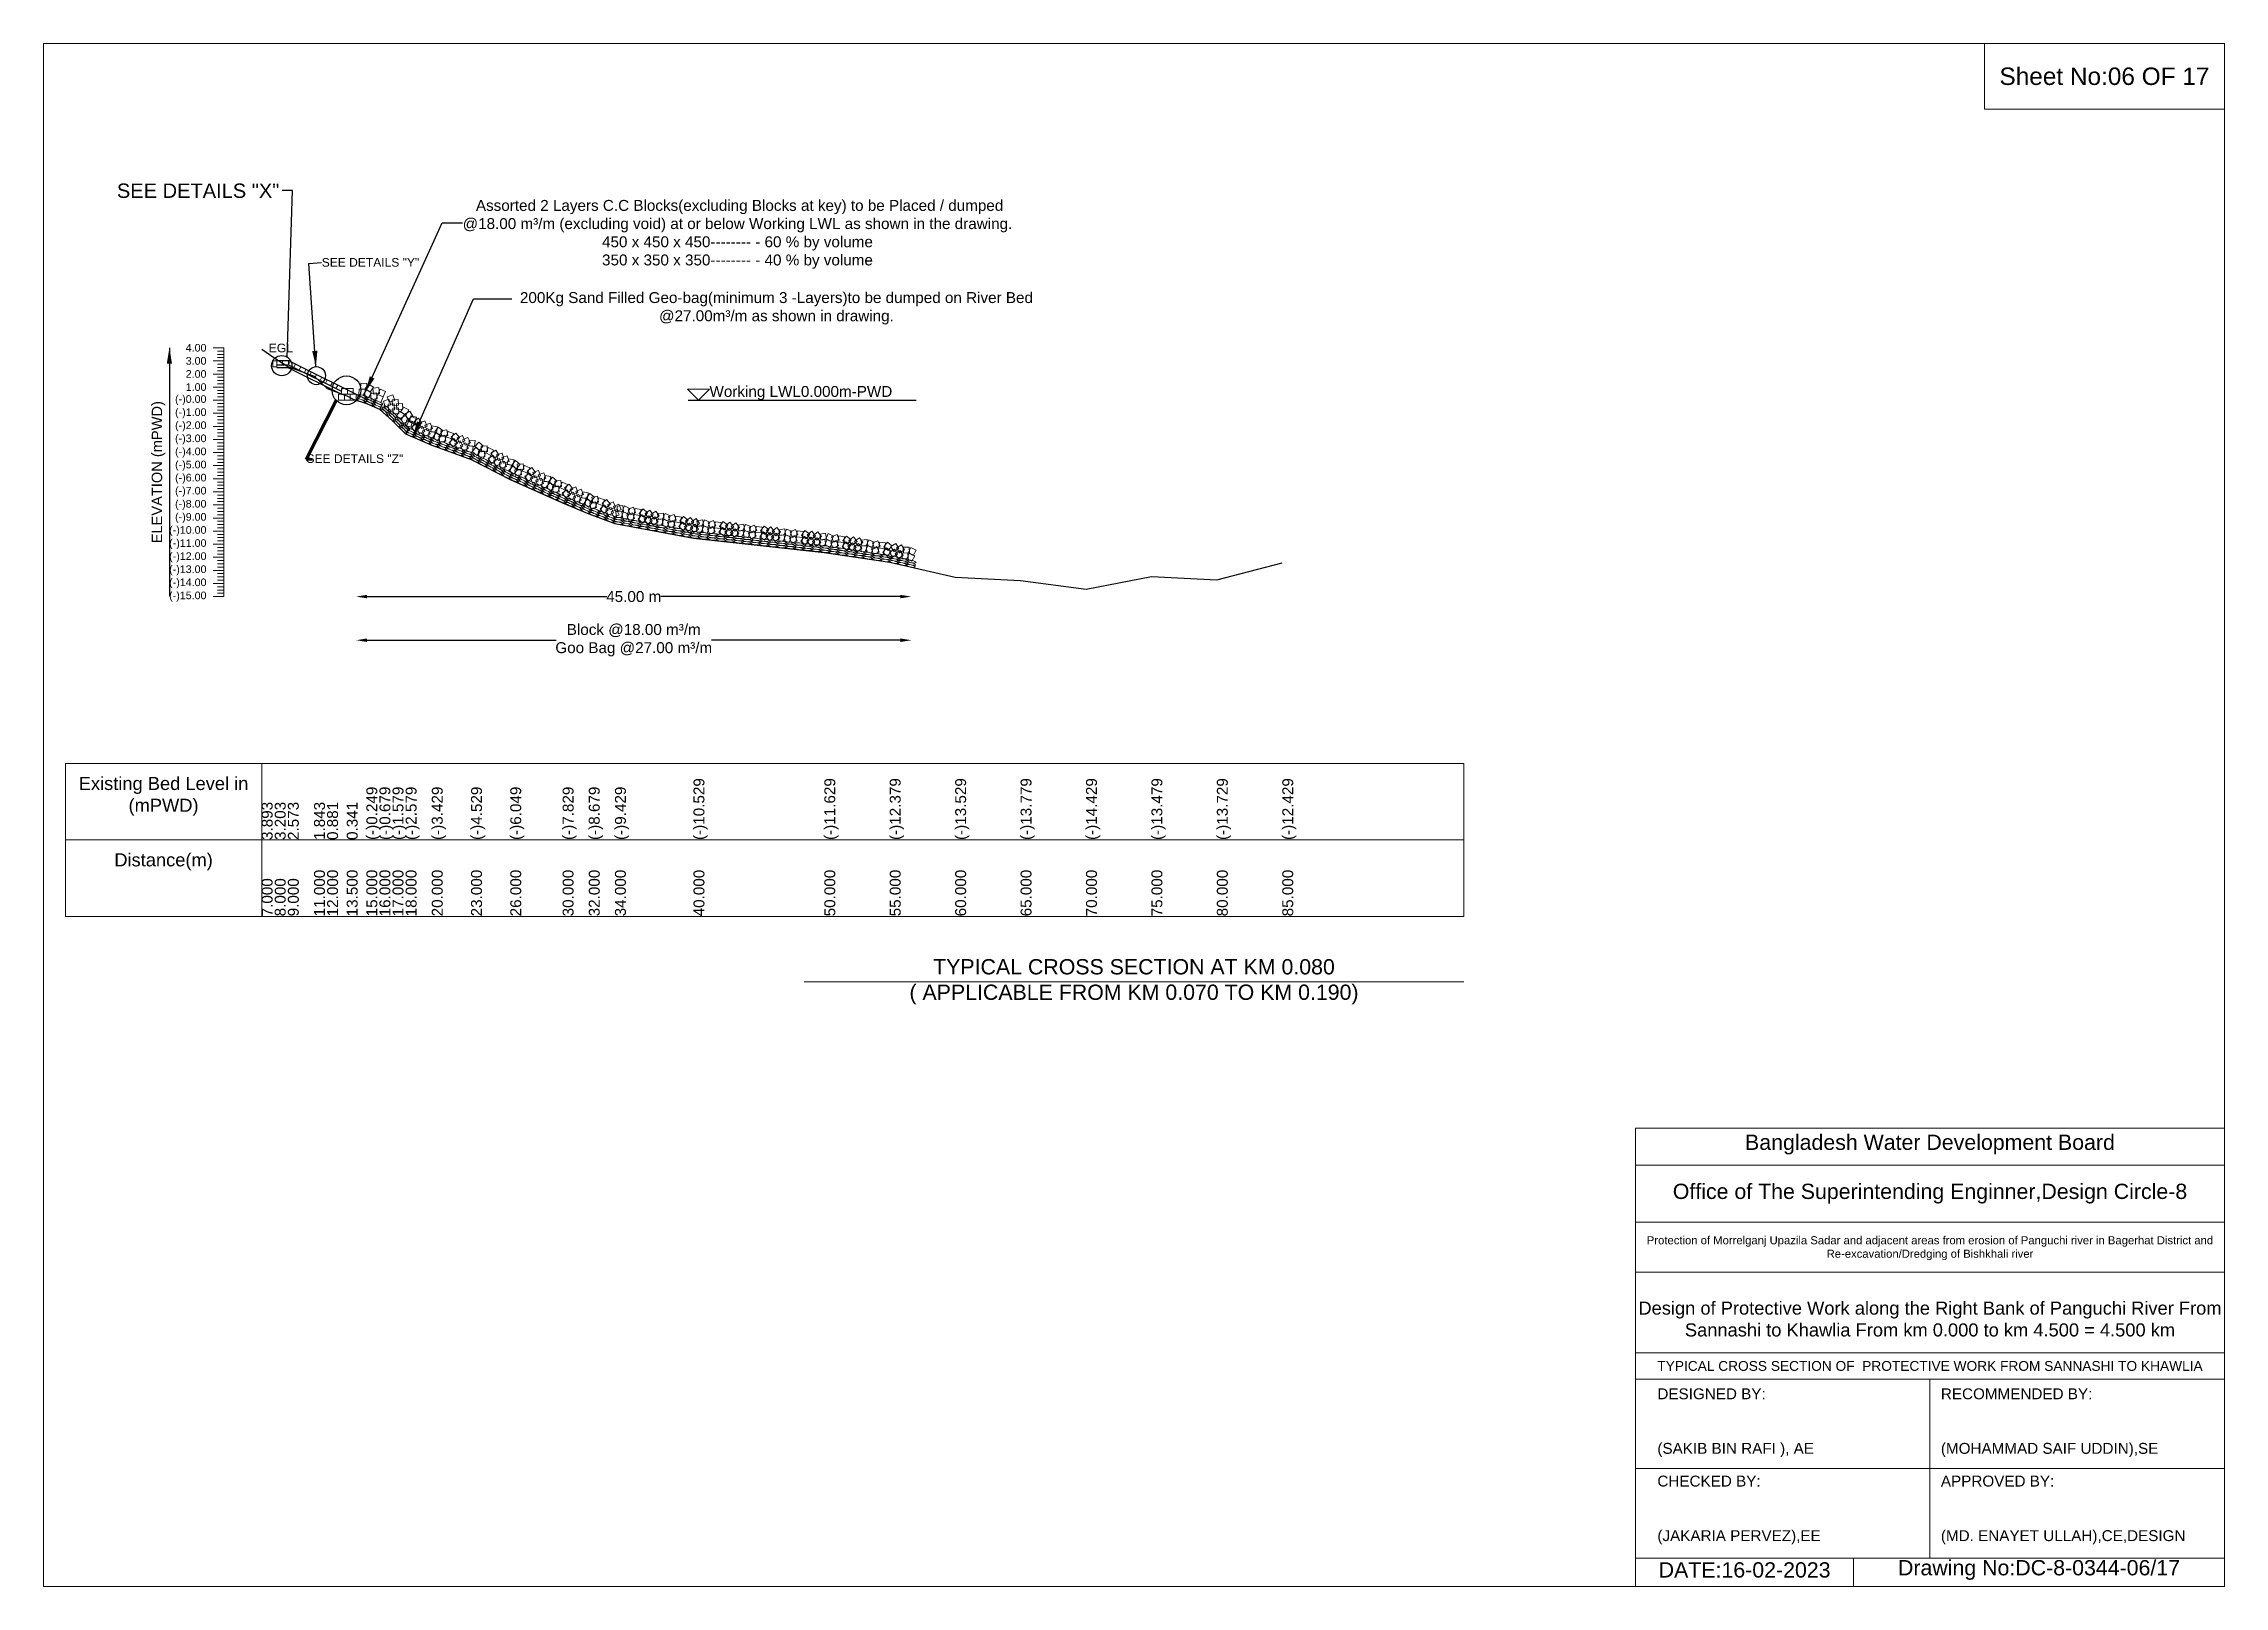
# Model space of a CAD drawing. Header units: inches. Extents: x 89000 to 337533, y -10828 to 570.
# Drawn here: x 165024 to 175024, y -8660 to -1589 of the extents above; entities that cross this region are included whole.
import ezdxf

# ---------------------------------------------------------------- set-up
doc = ezdxf.new("R2010")
doc.units = ezdxf.units.IN
doc.header["$LTSCALE"] = 7
doc.header["$MEASUREMENT"] = 0
for name, color, linetype, lineweight in [('Cross section Data Border', 7, 'Continuous', 9), ('Cross Section Labels', 7, 'Continuous', 9), ('Existing_Bed_Level for Xsection', 7, 'Continuous', 25), ('Long Section Labels', 7, 'Continuous', 9)]:
    doc.layers.add(name, color=color, linetype=linetype, lineweight=lineweight)
doc.styles.get("Standard").update_dxf_attribs({"font": 'arial.ttf'})
doc.dimstyles.new('Appron Lebeling Style', dxfattribs={"dimtxt": 50, "dimasz": 50, "dimexe": 0.18, "dimexo": 0.0625, "dimgap": 0.09, "dimtad": 0, "dimtih": 1, "dimtoh": 1, "dimdec": 4, "dimzin": 0, "dimdsep": 46, "dimtxsty": 'Standard', "dimcen": 0.09, "dimse1": 1, "dimse2": 1, "dimadec": 0, "dimazin": 0, "dimtfac": 1, "dimtdec": 4, "dimtofl": 0, "dimtmove": 0, "dimatfit": 3, "dimfxl": 1, "dimtolj": 1, "dimtzin": 0, "dimarcsym": 0})
doc.dimstyles.get("Standard").update_dxf_attribs({"dimtxt": 0.18, "dimasz": 0.18, "dimexe": 0.18, "dimexo": 0.0625, "dimgap": 0.09, "dimtad": 0, "dimtih": 1, "dimtoh": 1, "dimdec": 4, "dimzin": 0, "dimdsep": 46, "dimtxsty": 'Standard', "dimcen": 0.09, "dimadec": 0, "dimazin": 0, "dimtfac": 1, "dimtdec": 4, "dimtofl": 0, "dimtmove": 0, "dimatfit": 3, "dimfxl": 1, "dimtolj": 1, "dimtzin": 0, "dimarcsym": 0})

msp = doc.modelspace()

# ---------------------------------------------------------------- texts
at = {"color": 0, "linetype": 'Continuous', "lineweight": -3, "ltscale": 0.5}
for s, insert, char_height, attachment_point in [('SEE DETAILS "X"', (165360.00254, -2229.77786), 65.8288233, 1), ('SEE DETAILS "Y"', (166746.24529, -2571.40067), 39.497294, 3), ('SEE DETAILS "Z"', (166673.22017, -3470.87249), 39.497294, 3)]:
    msp.add_mtext(s, dxfattribs=dict(at, insert=insert, char_height=char_height, attachment_point=attachment_point))
at = {"width": 2800, "attachment_point": 5}
for s, insert, char_height in [('Protection of Morrelganj Upazila Sadar and adjacent areas from erosion of Panguchi river in Bagerhat District and Re-excavation/Dredging of Bishkhali river', (173673.92712, -7109.5868), 37), ('TYPICAL CROSS SECTION OF  PROTECTIVE WORK FROM SANNASHI TO KHAWLIA', (173673.92712, -7649.5868), 45)]:
    msp.add_mtext(s, dxfattribs=dict(at, insert=insert, char_height=char_height))
at = {"layer": 'Cross section Data Border', "char_height": 60, "width": 800, "attachment_point": 5}
for s, insert in [('Existing Bed Level in (mPWD)', (165573.92712, -5038.5868)), ('Distance(m)', (165573.92712, -5338.5868))]:
    msp.add_mtext(s, dxfattribs=dict(at, insert=insert))
at = {"layer": 'Cross Section Labels'}
for s, insert, char_height, attachment_point in [('Sheet No:06 OF 17', (174473.92712, -1738.5868), 80, 5), (' Assorted 2 Layers C.C Blocks(excluding Blocks at key) to be Placed / dumped^J@18.00 m³/m (excluding void) at or below Working LWL as shown in the drawing.^J450 x 450 x 450-------- - 60 % by volume^J350 x 350 x 350-------- - 40 % by volume', (168205.65385, -2620.16629), 50, 8), ('200Kg Sand Filled Geo-bag(minimum 3 -Layers)to be dumped on River Bed^J@27.00m³/m as shown in drawing.', (168384.41222, -2875.94611), 50, 8), ('EGL', (166167.8079, -3004.17084), 40, 9), ('Working LWL0.000m-PWD', (168077.23962, -3222.8468), 50, 7), ('TYPICAL CROSS SECTION AT KM 0.080^J( APPLICABLE FROM KM 0.070 TO KM 0.190)', (170023.92712, -5888.5868), 70, 5), ('Bangladesh Water Development Board', (173673.92712, -6634.5868), 70, 5), ('Office of The Superintending Enginner,Design Circle-8', (173673.92712, -6859.5868), 70, 5)]:
    msp.add_mtext(s, dxfattribs=dict(at, insert=insert, char_height=char_height, attachment_point=attachment_point))
for s, insert, char_height, width, attachment_point in [('Design of Protective Work along the Right Bank of Panguchi River From Sannashi to Khawlia From km 0.000 to km 4.500 = 4.500 km', (173673.92712, -7434.5868), 60, 2700, 5), ('DESIGNED BY:^J^J^J(SAKIB BIN RAFI ), AE', (172423.92712, -7909.5868), 50, 1400, 4), ('RECOMMENDED BY:^J^J^J(MOHAMMAD SAIF UDDIN),SE', (173723.92712, -7909.5868), 50, 1400, 4), ('CHECKED BY:^J^J^J(JAKARIA PERVEZ),EE', (172423.92712, -8309.5868), 50, 1400, 4), ('APPROVED BY:^J^J^J(MD. ENAYET ULLAH),CE,DESIGN', (173723.92712, -8309.5868), 50, 1400, 4), ('DATE:16-02-2023', (172823.92712, -8584.5868), 70, 1400, 5), ('Drawing No:DC-8-0344-06/17', (174173.92712, -8584.5868), 70, 2200, 5)]:
    msp.add_mtext(s, dxfattribs=dict(at, insert=insert, char_height=char_height, width=width, attachment_point=attachment_point))
at = {"layer": 'Long Section Labels', "char_height": 35, "attachment_point": 6}
for s, insert in [('4.00', (165770.76431, -2982.8468)), ('3.00', (165770.76431, -3042.8468)), ('2.00', (165770.76431, -3102.8468)), ('(-)0.00', (165770.76431, -3222.8468)), ('1.00', (165770.76431, -3162.8468)), ('(-)1.00', (165770.76431, -3282.8468)), ('(-)2.00', (165770.76431, -3342.8468)), ('(-)3.00', (165770.76431, -3402.8468)), ('(-)4.00', (165770.76431, -3462.8468)), ('(-)5.00', (165770.76431, -3522.8468)), ('(-)6.00', (165770.76431, -3582.8468)), ('(-)7.00', (165770.76431, -3642.8468)), ('(-)8.00', (165770.76431, -3702.8468)), ('(-)10.00', (165770.76431, -3822.8468)), ('(-)9.00', (165770.76431, -3762.8468)), ('(-)11.00', (165770.76431, -3882.8468)), ('(-)12.00', (165770.76431, -3942.8468)), ('(-)13.00', (165770.76431, -4002.8468)), ('(-)14.00', (165770.76431, -4062.8468)), ('(-)15.00', (165770.76431, -4122.8468))]:
    msp.add_mtext(s, dxfattribs=dict(at, insert=insert))
at = {"layer": 'Long Section Labels', "rotation": 90}
for s, insert, char_height, attachment_point in [('ELEVATION (mPWD)', (165550.76431, -3552.8468), 48, 5), ('(-)0.249', (166503.92712, -5238.5868), 50, 1), ('(-)0.679', (166563.92712, -5238.5868), 50, 1), ('(-)1.579', (166623.92712, -5238.5868), 50, 1), ('(-)2.579', (166683.92712, -5238.5868), 50, 1), ('(-)3.429', (166803.92712, -5238.5868), 50, 1), ('(-)4.529', (166983.92712, -5238.5868), 50, 1), ('(-)6.049', (167163.92712, -5238.5868), 50, 1), ('(-)7.829', (167403.92712, -5238.5868), 50, 1), ('(-)8.679', (167523.92712, -5238.5868), 50, 1), ('(-)9.429', (167643.92712, -5238.5868), 50, 1), ('(-)10.529', (168003.92712, -5238.5868), 50, 1), ('(-)11.629', (168603.92712, -5238.5868), 50, 1), ('(-)12.379', (168903.92712, -5238.5868), 50, 1), ('(-)13.529', (169203.92712, -5238.5868), 50, 1), ('(-)13.779', (169503.92712, -5238.5868), 50, 1), ('(-)14.429', (169803.92712, -5238.5868), 50, 1), ('(-)13.479', (170103.92712, -5238.5868), 50, 1), ('(-)13.729', (170403.92712, -5238.5868), 50, 1), ('(-)12.429', (170703.92712, -5238.5868), 50, 1), ('3.893', (166023.92712, -5238.5868), 50, 1), ('3.203', (166083.92712, -5238.5868), 50, 1), ('2.573', (166143.92712, -5238.5868), 50, 1), ('1.843', (166263.92712, -5238.5868), 50, 1), ('0.881', (166323.92712, -5238.5868), 50, 1), ('0.341', (166413.92712, -5238.5868), 50, 1), ('11.000', (166263.92712, -5588.5868), 50, 1), ('12.000', (166323.92712, -5588.5868), 50, 1), ('13.500', (166413.92712, -5588.5868), 50, 1), ('15.000', (166503.92712, -5588.5868), 50, 1), ('16.000', (166563.92712, -5588.5868), 50, 1), ('17.000', (166623.92712, -5588.5868), 50, 1), ('18.000', (166683.92712, -5588.5868), 50, 1), ('20.000', (166803.92712, -5588.5868), 50, 1), ('23.000', (166983.92712, -5588.5868), 50, 1), ('26.000', (167163.92712, -5588.5868), 50, 1), ('30.000', (167403.92712, -5588.5868), 50, 1), ('32.000', (167523.92712, -5588.5868), 50, 1), ('34.000', (167643.92712, -5588.5868), 50, 1), ('40.000', (168003.92712, -5588.5868), 50, 1), ('50.000', (168603.92712, -5588.5868), 50, 1), ('55.000', (168903.92712, -5588.5868), 50, 1), ('60.000', (169203.92712, -5588.5868), 50, 1), ('65.000', (169503.92712, -5588.5868), 50, 1), ('70.000', (169803.92712, -5588.5868), 50, 1), ('75.000', (170103.92712, -5588.5868), 50, 1), ('80.000', (170403.92712, -5588.5868), 50, 1), ('85.000', (170703.92712, -5588.5868), 50, 1), ('7.000', (166023.92712, -5588.5868), 50, 1), ('8.000', (166083.92712, -5588.5868), 50, 1), ('9.000', (166143.92712, -5588.5868), 50, 1)]:
    msp.add_mtext(s, dxfattribs=dict(at, insert=insert, char_height=char_height, attachment_point=attachment_point))

# ---------------------------------------------------------------- blocks, each defined once
blk = doc.blocks.new('*D31')
at = {"layer": 'Cross Section Labels', "color": 0, "lineweight": -2, "transparency": 16777216}
for p, q in [((166507, -4123), (167607, -4123)), ((168953, -4123), (167854, -4123))]:
    blk.add_line(p, q, dxfattribs=at)
at = {"layer": 'Cross Section Labels', "color": 0, "transparency": 16777216}
for points in [[(166507, -4115), (166507, -4131), (166457, -4123)], [(168953, -4115), (168953, -4131), (169003, -4123)]]:
    blk.add_solid(points, dxfattribs=at)
at = {"layer": 'Defpoints', "color": 0, "transparency": 16777216}
for p in [(166457, -3223), (169003, -3988), (169003, -4123)]:
    blk.add_point(p, dxfattribs=at)
at = {"layer": 'Cross Section Labels', "color": 0, "transparency": 16777216, "insert": (167730, -4123), "char_height": 50, "attachment_point": 5}
blk.add_mtext('\\A1;45.00 m', dxfattribs=at)
blk = doc.blocks.new('*D32')
at = {"layer": 'Cross Section Labels', "color": 0, "lineweight": -2, "transparency": 16777216}
for p, q in [((166507, -4323), (167375, -4323)), ((168953, -4323), (168086, -4323))]:
    blk.add_line(p, q, dxfattribs=at)
at = {"layer": 'Cross Section Labels', "color": 0, "transparency": 16777216}
for points in [[(166507, -4315), (166507, -4331), (166457, -4323)], [(168953, -4315), (168953, -4331), (169003, -4323)]]:
    blk.add_solid(points, dxfattribs=at)
at = {"layer": 'Defpoints', "color": 0, "transparency": 16777216}
for p in [(166457, -3223), (169003, -3988), (169003, -4323)]:
    blk.add_point(p, dxfattribs=at)
at = {"layer": 'Cross Section Labels', "color": 0, "transparency": 16777216, "insert": (167730, -4323), "char_height": 50, "attachment_point": 5}
blk.add_mtext('\\A1;Block @18.00 m³/m ^JGoo Bag @27.00 m³/m ', dxfattribs=at)

# ---------------------------------------------------------------- dimensions: what is measured, and where the dimension line sits
at = {"layer": 'Cross Section Labels'}
for base, text, picture, middle in [((169003.32028, -4122.8468), '45.00 m', '*D31', (167730.27995, -4122.8468)), ((169003.32028, -4322.8468), 'Block @18.00 m³/m ^JGoo Bag @27.00 m³/m ', '*D32', (167730.27995, -4322.8468))]:
    dim = msp.add_linear_dim(base=base, p1=(166457.23962, -3222.8468), p2=(169003.32028, -3988.44723), text=text, dimstyle='Appron Lebeling Style', dxfattribs=at)
    dim.commit()
    dim.dimension.update_dxf_attribs({"geometry": picture, "text_midpoint": middle})

# ---------------------------------------------------------------- linework, layer by layer
at = {"color": 0, "linetype": 'Continuous', "lineweight": -3, "ltscale": 0.5}
for centre, radius in [((166115.82112, -3064.42437), 46.58127), ((166275.05725, -3110.37593), 41.34842), ((166413.00066, -3177.74516), 65.87614)]:
    msp.add_circle(centre, radius, dxfattribs=at)
at = {"layer": 'Cross section Data Border'}
msp.add_lwpolyline([(165123.92712, -4888.5868), (171536.95009, -4888.5868), (171536.95009, -5588.5868), (165123.92712, -5588.5868)], close=True, dxfattribs=at)
for points in [[(166023.92712, -4888.5868), (166023.92712, -5588.5868)], [(165123.92712, -5238.5868), (171536.95009, -5238.5868)]]:
    msp.add_lwpolyline(points, dxfattribs=at)
at = {"layer": 'Cross Section Labels'}
msp.add_line((166092.9904, -3072.8468), (166092.9904, -3069.8468), dxfattribs=at)
for points in [[(165023.92712, -1588.5868), (175023.92712, -1588.5868), (175023.92712, -8659.5868), (165023.92712, -8659.5868)], [(173923.92712, -1588.5868), (175023.92712, -1588.5868), (175023.92712, -1888.5868), (173923.92712, -1888.5868)], [(168027.23962, -3222.8468), (168077.23962, -3172.8468), (167977.23962, -3172.8468)]]:
    msp.add_lwpolyline(points, close=True, dxfattribs=at)
for points in [[(168511.92712, -5888.5868), (170023.92712, -5888.5868), (171535.92712, -5888.5868)], [(172323.92712, -8659.5868), (172323.92712, -6559.5868), (175023.92712, -6559.5868)], [(172323.92712, -6729.5868), (175023.92712, -6729.5868)], [(172323.92712, -6989.5868), (175023.92712, -6989.5868)], [(172323.92712, -7219.5868), (175023.92712, -7219.5868)], [(172323.92712, -7589.5868), (175023.92712, -7589.5868)], [(172323.92712, -7709.5868), (175023.92712, -7709.5868)], [(173673.92712, -7709.5868), (173673.92712, -8529.5868)], [(172323.92712, -8119.5868), (175023.92712, -8119.5868)], [(172323.92712, -8529.5868), (175023.92712, -8529.5868)], [(173323.92712, -8529.5868), (173323.92712, -8659.5868)]]:
    msp.add_lwpolyline(points, dxfattribs=at)
at = {"layer": 'Existing_Bed_Level for Xsection'}
for points in [[(166023.92712, -2989.2668), (166083.92712, -3030.6668), (166143.92712, -3068.4668), (166263.92712, -3112.2668), (166323.92712, -3169.9868), (166413.92712, -3202.3868), (166443.92712, -3218.5868), (166503.92712, -3237.7868), (166563.92712, -3263.5868), (166623.92712, -3317.5868), (166683.92712, -3377.5868), (166803.92712, -3428.5868), (166983.92712, -3494.5868), (167163.92712, -3585.7868), (167403.92712, -3692.5868), (167523.92712, -3743.5868), (167643.92712, -3788.5868), (168003.92712, -3854.5868), (168603.92712, -3920.5868), (168903.92712, -3965.5868), (169203.92712, -4034.5868), (169503.92712, -4049.5868), (169803.92712, -4088.5868), (170103.92712, -4031.5868), (170403.92712, -4046.5868), (170703.92712, -3968.5868)], [(166511.23962, -3222.8468), (166155.04024, -3044.74711), (166151.23962, -3042.8468), (166146.9904, -3042.8468), (166092.9904, -3042.8468)], [(166092.9904, -3060.8468), (166146.9904, -3060.8468), (166389.73962, -3182.22141)], [(166092.9904, -3072.8468), (166144.15758, -3072.8468), (166390.15758, -3195.8468)], [(167979.8687, -3222.8468), (169025.29765, -3222.8468)]]:
    msp.add_lwpolyline(points, dxfattribs=at)
at = {"layer": 'Long Section Labels'}
for points in [[(165850.76431, -2982.8468), (165800.76431, -2982.8468)], [(165850.76431, -2997.8468), (165820.76431, -2997.8468)], [(165850.76431, -4122.8468), (165850.76431, -4062.8468), (165850.76431, -4002.8468), (165850.76431, -3942.8468), (165850.76431, -3882.8468), (165850.76431, -3822.8468), (165850.76431, -3762.8468), (165850.76431, -3702.8468), (165850.76431, -3642.8468), (165850.76431, -3582.8468), (165850.76431, -3522.8468), (165850.76431, -3462.8468), (165850.76431, -3402.8468), (165850.76431, -3342.8468), (165850.76431, -3282.8468), (165850.76431, -3222.8468), (165850.76431, -3162.8468), (165850.76431, -3102.8468), (165850.76431, -3042.8468), (165850.76431, -2982.8468)], [(165850.76431, -3042.8468), (165800.76431, -3042.8468)], [(165850.76431, -3012.8468), (165820.76431, -3012.8468)], [(165850.76431, -3027.8468), (165820.76431, -3027.8468)], [(165850.76431, -3057.8468), (165820.76431, -3057.8468)], [(165850.76431, -3072.8468), (165820.76431, -3072.8468)], [(165850.76431, -3087.8468), (165820.76431, -3087.8468)], [(165850.76431, -3102.8468), (165800.76431, -3102.8468)], [(165850.76431, -3162.8468), (165800.76431, -3162.8468)], [(165850.76431, -3117.8468), (165820.76431, -3117.8468)], [(165850.76431, -3132.8468), (165820.76431, -3132.8468)], [(165850.76431, -3147.8468), (165820.76431, -3147.8468)], [(165850.76431, -3177.8468), (165820.76431, -3177.8468)], [(165850.76431, -3192.8468), (165820.76431, -3192.8468)], [(165850.76431, -3222.8468), (165800.76431, -3222.8468)], [(165850.76431, -3282.8468), (165800.76431, -3282.8468)], [(165850.76431, -3207.8468), (165820.76431, -3207.8468)], [(165850.76431, -3237.8468), (165820.76431, -3237.8468)], [(165850.76431, -3252.8468), (165820.76431, -3252.8468)], [(165850.76431, -3267.8468), (165820.76431, -3267.8468)], [(165850.76431, -3297.8468), (165820.76431, -3297.8468)], [(165850.76431, -3342.8468), (165800.76431, -3342.8468)], [(165850.76431, -3312.8468), (165820.76431, -3312.8468)], [(165850.76431, -3327.8468), (165820.76431, -3327.8468)], [(165850.76431, -3357.8468), (165820.76431, -3357.8468)], [(165850.76431, -3372.8468), (165820.76431, -3372.8468)], [(165850.76431, -3387.8468), (165820.76431, -3387.8468)], [(165850.76431, -3402.8468), (165800.76431, -3402.8468)], [(165850.76431, -3462.8468), (165800.76431, -3462.8468)], [(165850.76431, -3417.8468), (165820.76431, -3417.8468)], [(165850.76431, -3432.8468), (165820.76431, -3432.8468)], [(165850.76431, -3447.8468), (165820.76431, -3447.8468)], [(165850.76431, -3477.8468), (165820.76431, -3477.8468)], [(165850.76431, -3492.8468), (165820.76431, -3492.8468)], [(165850.76431, -3522.8468), (165800.76431, -3522.8468)], [(165850.76431, -3582.8468), (165800.76431, -3582.8468)], [(165850.76431, -3507.8468), (165820.76431, -3507.8468)], [(165850.76431, -3537.8468), (165820.76431, -3537.8468)], [(165850.76431, -3552.8468), (165820.76431, -3552.8468)], [(165850.76431, -3567.8468), (165820.76431, -3567.8468)], [(165850.76431, -3597.8468), (165820.76431, -3597.8468)], [(165850.76431, -3642.8468), (165800.76431, -3642.8468)], [(165850.76431, -3612.8468), (165820.76431, -3612.8468)], [(165850.76431, -3627.8468), (165820.76431, -3627.8468)], [(165850.76431, -3657.8468), (165820.76431, -3657.8468)], [(165850.76431, -3672.8468), (165820.76431, -3672.8468)], [(165850.76431, -3687.8468), (165820.76431, -3687.8468)], [(165850.76431, -3702.8468), (165800.76431, -3702.8468)], [(165850.76431, -3762.8468), (165800.76431, -3762.8468)], [(165850.76431, -3717.8468), (165820.76431, -3717.8468)], [(165850.76431, -3732.8468), (165820.76431, -3732.8468)], [(165850.76431, -3747.8468), (165820.76431, -3747.8468)], [(165850.76431, -3777.8468), (165820.76431, -3777.8468)], [(165850.76431, -3792.8468), (165820.76431, -3792.8468)], [(165850.76431, -3822.8468), (165800.76431, -3822.8468)], [(165850.76431, -3882.8468), (165800.76431, -3882.8468)], [(165850.76431, -3807.8468), (165820.76431, -3807.8468)], [(165850.76431, -3837.8468), (165820.76431, -3837.8468)], [(165850.76431, -3852.8468), (165820.76431, -3852.8468)], [(165850.76431, -3867.8468), (165820.76431, -3867.8468)], [(165850.76431, -3897.8468), (165820.76431, -3897.8468)], [(165850.76431, -3942.8468), (165800.76431, -3942.8468)], [(165850.76431, -3912.8468), (165820.76431, -3912.8468)], [(165850.76431, -3927.8468), (165820.76431, -3927.8468)], [(165850.76431, -3957.8468), (165820.76431, -3957.8468)], [(165850.76431, -3972.8468), (165820.76431, -3972.8468)], [(165850.76431, -3987.8468), (165820.76431, -3987.8468)], [(165850.76431, -4002.8468), (165800.76431, -4002.8468)], [(165850.76431, -4062.8468), (165800.76431, -4062.8468)], [(165850.76431, -4017.8468), (165820.76431, -4017.8468)], [(165850.76431, -4032.8468), (165820.76431, -4032.8468)], [(165850.76431, -4047.8468), (165820.76431, -4047.8468)], [(165850.76431, -4077.8468), (165820.76431, -4077.8468)], [(165850.76431, -4092.8468), (165820.76431, -4092.8468)], [(165850.76431, -4122.8468), (165800.76431, -4122.8468)], [(165850.76431, -4107.8468), (165820.76431, -4107.8468)]]:
    msp.add_lwpolyline(points, dxfattribs=at)
for points in [[(166092.9904, -3042.8468), (166074.9904, -3042.8468), (166074.9904, -3069.8468), (166092.9904, -3069.8468)], [(166119.9904, -3042.8468), (166092.9904, -3042.8468), (166092.9904, -3060.8468), (166119.9904, -3060.8468)], [(166146.9904, -3042.8468), (166119.9904, -3042.8468), (166119.9904, -3060.8468), (166146.9904, -3060.8468)], [(166179.18978, -3056.82188), (166155.04024, -3044.74711), (166146.9904, -3060.8468), (166171.13993, -3072.92157)], [(166203.33931, -3068.89665), (166179.18978, -3056.82188), (166171.13993, -3072.92157), (166195.28947, -3084.99634)], [(166227.48885, -3080.97141), (166203.33931, -3068.89665), (166195.28947, -3084.99634), (166219.439, -3097.0711)], [(166251.63838, -3093.04618), (166227.48885, -3080.97141), (166219.439, -3097.0711), (166243.58854, -3109.14587)], [(166275.78791, -3105.12095), (166251.63838, -3093.04618), (166243.58854, -3109.14587), (166267.73807, -3121.22064)], [(166299.93745, -3117.19571), (166275.78791, -3105.12095), (166267.73807, -3121.22064), (166291.8876, -3133.2954)], [(166324.08698, -3129.27048), (166299.93745, -3117.19571), (166291.8876, -3133.2954), (166316.03714, -3145.37017)], [(166348.23652, -3141.34525), (166324.08698, -3129.27048), (166316.03714, -3145.37017), (166340.18667, -3157.44494)], [(166372.38605, -3153.42002), (166348.23652, -3141.34525), (166340.18667, -3157.44494), (166364.33621, -3169.51971)], [(166396.53559, -3165.49478), (166372.38605, -3153.42002), (166364.33621, -3169.51971), (166388.48574, -3181.59447)], [(166403.23962, -3195.8468), (166376.23962, -3195.8468), (166376.23962, -3222.8468), (166403.23962, -3222.8468)], [(166416.73962, -3168.8468), (166389.73962, -3168.8468), (166389.73962, -3195.8468), (166416.73962, -3195.8468)], [(166430.23962, -3195.8468), (166403.23962, -3195.8468), (166403.23962, -3222.8468), (166430.23962, -3222.8468)], [(166443.73962, -3168.8468), (166416.73962, -3168.8468), (166416.73962, -3195.8468), (166443.73962, -3195.8468)], [(166457.23962, -3195.8468), (166430.23962, -3195.8468), (166430.23962, -3222.8468), (166457.23962, -3222.8468)], [(166497.66635, -3172.11847), (166470.69706, -3170.83098), (166469.40957, -3197.80027), (166496.37886, -3199.08776)], [(166505.89529, -3146.40302), (166478.92601, -3145.11553), (166477.63851, -3172.08481), (166504.6078, -3173.37231)], [(166527.91103, -3189.13945), (166505.20455, -3174.5307), (166490.59579, -3197.23718), (166513.30227, -3211.84593)], [(166536.13997, -3163.424), (166513.43349, -3148.81524), (166498.82474, -3171.52173), (166521.53122, -3186.13048)], [(166550.15845, -3189.5913), (166523.34273, -3192.74047), (166526.4919, -3219.55618), (166553.30762, -3216.40702)], [(166560.8242, -3164.78723), (166534.00848, -3167.9364), (166537.15765, -3194.75212), (166563.97337, -3191.60295)], [(166580.86415, -3208.17033), (166556.06008, -3197.50458), (166545.39433, -3222.30865), (166570.1984, -3232.9744)], [(166591.5299, -3183.36626), (166566.72583, -3172.70051), (166556.06008, -3197.50458), (166580.86415, -3208.17033)], [(166633.83692, -3224.1876), (166625.47235, -3198.51594), (166599.80069, -3206.8805), (166608.16526, -3232.55216)], [(166615.77487, -3244.25654), (166607.41031, -3218.58488), (166581.73865, -3226.94944), (166590.10321, -3252.6211)], [(166631.60315, -3239.47924), (166604.6399, -3240.88759), (166606.04825, -3267.85084), (166633.0115, -3266.44248)], [(166649.66519, -3219.4103), (166622.70195, -3220.81865), (166624.1103, -3247.7819), (166651.07355, -3246.37354)], [(166653.09061, -3284.49323), (166651.66079, -3257.53112), (166624.69867, -3258.96094), (166626.1285, -3285.92306)], [(166678.81652, -3286.72399), (166655.43113, -3273.22868), (166641.93582, -3296.61407), (166665.32121, -3310.10938)], [(166671.15266, -3264.42429), (166669.72283, -3237.46218), (166642.76072, -3238.892), (166644.19054, -3265.85411)], [(166697.9084, -3267.63211), (166674.52301, -3254.1368), (166661.0277, -3277.52219), (166684.4131, -3291.0175)], [(166697.9084, -3315.70596), (166684.4131, -3292.32056), (166661.0277, -3305.81587), (166674.52301, -3329.20127)], [(166717.00029, -3296.61407), (166703.50498, -3273.22868), (166680.11958, -3286.72399), (166693.61489, -3310.10938)], [(166732.74969, -3306.41293), (166707.90075, -3295.85214), (166697.33995, -3320.70107), (166722.18889, -3331.26187)], [(166734.19159, -3301.22487), (166708.11578, -3294.22115), (166701.11205, -3320.29695), (166727.18786, -3327.30068)], [(166715.0997, -3320.31676), (166689.0239, -3313.31303), (166682.02017, -3339.38884), (166708.09598, -3346.39257)], [(166722.18889, -3331.26187), (166697.33995, -3320.70107), (166686.77916, -3345.55001), (166711.62809, -3356.1108)], [(166748.23945, -3351.6209), (166731.98713, -3330.06024), (166710.42647, -3346.31257), (166726.67879, -3367.87323)], [(166758.80025, -3326.77197), (166742.54792, -3305.21131), (166720.98726, -3321.46363), (166737.23959, -3343.02429)], [(166761.6565, -3341.95966), (166736.61402, -3352.05293), (166746.70729, -3377.09541), (166771.74977, -3367.00214)], [(166772.2173, -3317.11072), (166747.17481, -3327.20399), (166757.26808, -3352.24647), (166782.31057, -3342.1532)], [(166796.60465, -3377.54894), (166786.49144, -3352.51451), (166761.45701, -3362.62771), (166771.57021, -3387.66215)], [(166807.16545, -3352.70001), (166797.05224, -3327.66557), (166772.0178, -3337.77878), (166782.13101, -3362.81322)], [(166819.13003, -3369.16307), (166792.39371, -3365.39886), (166788.6295, -3392.13518), (166815.36582, -3395.89939)], [(166829.69082, -3344.31414), (166802.9545, -3340.54993), (166799.1903, -3367.28625), (166825.92662, -3371.05045)], [(166845.62353, -3386.74056), (166823.54645, -3371.197), (166808.00289, -3393.27408), (166830.07997, -3408.81765)], [(166854.91841, -3361.3909), (166832.84133, -3345.84734), (166817.29776, -3367.92442), (166839.37484, -3383.46799)], [(166863.16004, -3383.69572), (166836.55639, -3388.30502), (166841.1657, -3414.90868), (166867.76935, -3410.29937)], [(166872.45492, -3358.34606), (166845.85127, -3362.95536), (166850.46057, -3389.55902), (166877.06422, -3384.94971)], [(166894.8348, -3400.56968), (166869.48514, -3391.27481), (166860.19026, -3416.62447), (166885.53992, -3425.91934)], [(166904.12967, -3375.22002), (166878.78001, -3365.92515), (166869.48514, -3391.27481), (166894.8348, -3400.56968)], [(166921.87843, -3419.58977), (166904.56001, -3398.87571), (166883.84595, -3416.19413), (166901.16437, -3436.90819)], [(166931.17331, -3394.24011), (166913.85489, -3373.52605), (166893.14083, -3390.84447), (166910.45924, -3411.55853)], [(166944.08633, -3383.91487), (166919.58443, -3395.25756), (166930.92712, -3419.75946), (166955.42903, -3408.41677)], [(166980.78392, -3417.69737), (166969.42172, -3393.20451), (166944.92886, -3404.56671), (166956.29106, -3429.05957)], [(166934.79146, -3409.26453), (166910.28955, -3420.60722), (166921.63225, -3445.10912), (166946.13415, -3433.76643)], [(166971.48904, -3443.04703), (166960.12684, -3418.55417), (166935.63398, -3429.91637), (166946.99618, -3454.40923)], [(166993.5631, -3433.53644), (166966.67103, -3431.12465), (166964.25924, -3458.01671), (166991.15131, -3460.42851)], [(167002.85798, -3408.18678), (166975.96591, -3405.77499), (166973.55412, -3432.66705), (167000.44619, -3435.07884)], [(167027.81742, -3456.68949), (167007.71513, -3438.66457), (166989.69021, -3458.76687), (167009.7925, -3476.79179)], [(167040.02047, -3432.60453), (167019.91818, -3414.57961), (167001.89326, -3434.6819), (167021.99555, -3452.70682)], [(167045.58998, -3455.72184), (167018.62939, -3457.18003), (167020.08758, -3484.14062), (167047.04817, -3482.68243)], [(167057.79303, -3431.63687), (167030.83244, -3433.09506), (167032.29063, -3460.05565), (167059.25122, -3458.59747)], [(167075.06775, -3476.19332), (167050.98279, -3463.99027), (167038.77974, -3488.07524), (167062.8647, -3500.27829)], [(167087.2708, -3452.10835), (167063.18584, -3439.9053), (167050.98279, -3463.99027), (167075.06775, -3476.19332)], [(167099.69471, -3498.25312), (167084.92451, -3475.65133), (167062.32271, -3490.42153), (167077.09292, -3513.02333)], [(167111.89776, -3474.16816), (167097.12756, -3451.56636), (167074.52576, -3466.33657), (167089.29597, -3488.93836)], [(167113.72932, -3489.51317), (167088.06647, -3497.90474), (167096.45804, -3523.56758), (167122.12088, -3515.17602)], [(167125.93237, -3465.42821), (167100.26952, -3473.81977), (167108.66109, -3499.48262), (167134.32393, -3491.09105)], [(167158.41577, -3503.28054), (167150.00377, -3477.62438), (167124.34762, -3486.03638), (167132.75962, -3511.69254)], [(167181.4527, -3496.42376), (167155.02891, -3490.87547), (167149.48062, -3517.29926), (167175.90441, -3522.84755)], [(167146.21272, -3527.3655), (167137.80072, -3501.70935), (167112.14457, -3510.12135), (167120.55657, -3535.7775)], [(167169.24965, -3520.50873), (167142.82586, -3514.96044), (167137.27757, -3541.38422), (167163.70136, -3546.93251)], [(167196.41218, -3542.11084), (167176.30989, -3524.08592), (167158.28497, -3544.18821), (167178.38726, -3562.21313)], [(167208.61523, -3518.02587), (167188.51294, -3500.00095), (167170.48802, -3520.10324), (167190.59031, -3538.12817)], [(167211.87756, -3538.67378), (167185.02432, -3541.4851), (167187.83564, -3568.33834), (167214.68888, -3565.52702)], [(167222.85474, -3514.00596), (167196.0015, -3516.81727), (167198.81282, -3543.67051), (167225.66606, -3540.8592)], [(167242.34692, -3557.63792), (167217.6791, -3546.66074), (167206.70192, -3571.32856), (167231.36974, -3582.30574)], [(167253.32411, -3532.9701), (167228.65628, -3521.99292), (167217.6791, -3546.66074), (167242.34692, -3557.63792)], [(167268.05143, -3578.43216), (167252.16398, -3556.60124), (167230.33306, -3572.48869), (167246.22051, -3594.31961)], [(167279.02861, -3553.76434), (167263.14116, -3531.93342), (167241.31024, -3547.82086), (167257.19769, -3569.65178)], [(167281.62905, -3568.99791), (167256.42038, -3578.66862), (167266.09109, -3603.8773), (167291.29976, -3594.20659)], [(167292.60623, -3544.33009), (167267.39756, -3554.0008), (167277.06827, -3579.20947), (167302.27694, -3569.53876)], [(167315.97377, -3605.16988), (167306.28299, -3579.96891), (167281.08202, -3589.65969), (167290.7728, -3614.86066)], [(167326.95095, -3580.50206), (167317.26017, -3555.30109), (167292.0592, -3564.99187), (167301.74998, -3590.19284)], [(167338.63698, -3597.16399), (167311.96774, -3592.9507), (167307.75445, -3619.61994), (167334.42369, -3623.83323)], [(167349.61416, -3572.49617), (167322.94492, -3568.28288), (167318.73163, -3594.95212), (167345.40087, -3599.16541)], [(167377.82803, -3592.70586), (167356.84526, -3575.71401), (167339.8534, -3596.69678), (167360.83618, -3613.68864)], [(167395.5295, -3590.84623), (167368.67626, -3593.65754), (167371.48758, -3620.51078), (167398.34082, -3617.69947)], [(167425.99887, -3609.81037), (167401.33104, -3598.83318), (167390.35386, -3623.50101), (167415.02169, -3634.47819)], [(167366.85085, -3617.37369), (167345.86808, -3600.38183), (167328.87622, -3621.36461), (167349.859, -3638.35646)], [(167384.55232, -3615.51405), (167357.69908, -3618.32537), (167360.5104, -3645.17861), (167387.36364, -3642.36729)], [(167415.02169, -3634.47819), (167390.35386, -3623.50101), (167379.37668, -3648.16883), (167404.0445, -3659.14601)], [(167440.09348, -3654.65887), (167423.84116, -3633.09821), (167402.2805, -3649.35053), (167418.53282, -3670.91119)], [(167450.65428, -3629.80993), (167434.40196, -3608.24927), (167412.8413, -3624.5016), (167429.09362, -3646.06225)], [(167453.51053, -3644.99762), (167428.46805, -3655.09089), (167438.56132, -3680.13337), (167463.6038, -3670.0401)], [(167464.07133, -3620.14869), (167439.02885, -3630.24195), (167449.12212, -3655.28444), (167474.1646, -3645.19117)], [(167488.45868, -3680.58691), (167478.34547, -3655.55247), (167453.31104, -3665.66568), (167463.42424, -3690.70012)], [(167499.01948, -3655.73797), (167488.90627, -3630.70354), (167463.87183, -3640.81674), (167473.98504, -3665.85118)], [(167510.98406, -3672.20103), (167484.24774, -3668.43683), (167480.48353, -3695.17315), (167507.21985, -3698.93735)], [(167521.54485, -3647.3521), (167494.80854, -3643.58789), (167491.04433, -3670.32421), (167517.78065, -3674.08842)], [(167539.5338, -3691.93341), (167518.26825, -3675.29681), (167501.63166, -3696.56237), (167522.89721, -3713.19896)], [(167550.0946, -3667.08447), (167528.82904, -3650.44788), (167512.19245, -3671.71343), (167533.45801, -3688.35003)], [(167554.85208, -3688.39264), (167528.21538, -3692.80693), (167532.62967, -3719.44363), (167559.26637, -3715.02935)], [(167564.33242, -3663.11175), (167537.69571, -3667.52604), (167542.11, -3694.16275), (167568.7467, -3689.74846)], [(167586.40237, -3705.49819), (167561.12149, -3696.01786), (167551.64115, -3721.29875), (167576.92204, -3730.77908)], [(167595.88271, -3680.21731), (167570.60182, -3670.73697), (167561.12149, -3696.01786), (167586.40237, -3705.49819)], [(167622.78628, -3699.435), (167605.62007, -3678.59462), (167584.77969, -3695.76083), (167601.9459, -3716.60121)], [(167635.7746, -3689.20463), (167611.19025, -3700.36752), (167622.35315, -3724.95187), (167646.93749, -3713.78897)], [(167672.22371, -3723.25507), (167661.04125, -3698.67963), (167636.4658, -3709.86209), (167647.64827, -3734.43754)], [(167613.30594, -3724.71589), (167596.13974, -3703.87551), (167575.29936, -3721.04172), (167592.46556, -3741.8821)], [(167626.29426, -3714.48552), (167601.70992, -3725.64841), (167612.87281, -3750.23275), (167637.45716, -3739.06986)], [(167662.74338, -3748.53596), (167651.56092, -3723.96051), (167626.98547, -3735.14298), (167638.16794, -3759.71842)], [(167675.52328, -3732.73286), (167648.61111, -3734.90886), (167650.78711, -3761.82104), (167677.69928, -3759.64503)], [(167680.39213, -3706.17548), (167653.47996, -3708.35149), (167655.65596, -3735.26366), (167682.56814, -3733.08766)], [(167707.69826, -3745.74151), (167683.30828, -3734.16011), (167671.72688, -3758.55009), (167696.11686, -3770.13149)], [(167712.56712, -3719.18413), (167688.17713, -3707.60273), (167676.59573, -3731.99272), (167700.98572, -3743.57411)], [(167724.4661, -3739.77159), (167699.02689, -3748.8185), (167708.0738, -3774.25771), (167733.51301, -3765.2108)], [(167729.33495, -3713.21422), (167703.89574, -3722.26112), (167712.94265, -3747.70034), (167738.38186, -3738.65343)], [(167758.54044, -3751.03924), (167731.98306, -3746.17039), (167727.11421, -3772.72777), (167753.67159, -3777.59662)], [(167763.40929, -3724.48187), (167736.85192, -3719.61301), (167731.98306, -3746.17039), (167758.54044, -3751.03924)], [(167788.41387, -3765.20611), (167767.83846, -3747.72319), (167750.35554, -3768.2986), (167770.93095, -3785.78152)], [(167793.28272, -3738.64874), (167772.70731, -3721.16582), (167755.22439, -3741.74122), (167775.7998, -3759.22415)], [(167799.39236, -3752.84368), (167777.16455, -3768.17094), (167792.49181, -3790.39874), (167814.71961, -3775.07149)], [(167804.26121, -3726.2863), (167782.0334, -3741.61356), (167797.36066, -3763.84136), (167819.58846, -3748.51411)], [(167841.27973, -3779.92538), (167825.93478, -3757.70979), (167803.71919, -3773.05474), (167819.06414, -3795.27033)], [(167846.14858, -3753.36801), (167830.80363, -3731.15242), (167808.58804, -3746.49736), (167823.93299, -3768.71296)], [(167861.42492, -3766.81483), (167834.51275, -3768.99083), (167836.68875, -3795.903), (167863.60092, -3793.727)], [(167866.29377, -3740.25745), (167839.3816, -3742.43345), (167841.5576, -3769.34563), (167868.46978, -3767.16962)], [(167893.5999, -3779.82348), (167869.20992, -3768.24208), (167857.62852, -3792.63206), (167882.0185, -3804.21346)], [(167898.46875, -3753.2661), (167874.07877, -3741.6847), (167862.49737, -3766.07468), (167886.88736, -3777.65608)], [(167910.36774, -3773.85356), (167884.92853, -3782.90047), (167893.97544, -3808.33968), (167919.41465, -3799.29277)], [(167915.23659, -3747.29618), (167889.79738, -3756.34309), (167898.84429, -3781.7823), (167924.2835, -3772.73539)], [(167944.44208, -3785.12121), (167917.8847, -3780.25236), (167913.01585, -3806.80974), (167939.57323, -3811.67859)], [(167949.31093, -3758.56383), (167922.75356, -3753.69498), (167917.8847, -3780.25236), (167944.44208, -3785.12121)], [(167974.31551, -3799.28808), (167953.7401, -3781.80516), (167936.25718, -3802.38057), (167956.83259, -3819.86349)], [(167979.18436, -3772.7307), (167958.60895, -3755.24778), (167941.12603, -3775.82319), (167961.70144, -3793.30611)], [(167985.294, -3786.92565), (167963.06619, -3802.2529), (167978.39344, -3824.48071), (168000.62125, -3809.15345)], [(167990.16285, -3760.36827), (167967.93504, -3775.69553), (167983.2623, -3797.92333), (168005.4901, -3782.59608)], [(168027.18137, -3814.00735), (168011.83642, -3791.79176), (167989.62083, -3807.13671), (168004.96578, -3829.3523)], [(168032.05022, -3787.44997), (168016.70527, -3765.23438), (167994.48968, -3780.57933), (168009.83463, -3802.79492)], [(168043.36536, -3797.92329), (168016.67847, -3802.02326), (168020.77844, -3828.71016), (168047.46533, -3824.61019)], [(168046.31755, -3771.08518), (168019.63066, -3775.18515), (168023.73063, -3801.87204), (168050.41752, -3797.77207)], [(168076.39024, -3808.59156), (168051.23266, -3798.7887), (168041.4298, -3823.94628), (168066.58738, -3833.74914)], [(168079.34243, -3781.75344), (168054.18485, -3771.95058), (168044.38199, -3797.10816), (168069.53957, -3806.91102)], [(168095.63908, -3774.59666), (168070.91399, -3785.44424), (168081.76157, -3810.16933), (168106.48666, -3799.32175)], [(168130.4336, -3783.39222), (168103.59548, -3780.44003), (168100.64329, -3807.27815), (168127.48141, -3810.23034)], [(168161.24589, -3795.38075), (168139.46993, -3779.41805), (168123.50724, -3801.19401), (168145.28319, -3817.15671)], [(168171.30975, -3782.26299), (168150.2381, -3799.1445), (168167.11961, -3820.21615), (168188.19126, -3803.33464)], [(168215.03104, -3806.27172), (168198.13276, -3785.21352), (168177.07455, -3802.1118), (168193.97284, -3823.17001)], [(168234.18438, -3791.75053), (168207.49748, -3795.8505), (168211.59745, -3822.53739), (168238.28435, -3818.43742)], [(168267.20926, -3802.41879), (168242.05167, -3792.61593), (168232.24881, -3817.77351), (168257.40639, -3827.57637)], [(168283.5059, -3795.26201), (168258.78082, -3806.10959), (168269.6284, -3830.83468), (168294.35349, -3819.9871)], [(168092.68689, -3801.43478), (168067.9618, -3812.28236), (168078.80938, -3837.00745), (168103.53447, -3826.15986)], [(168127.48141, -3810.23034), (168100.64329, -3807.27815), (168097.6911, -3834.11627), (168124.52921, -3837.06846)], [(168158.2937, -3822.21887), (168136.51774, -3806.25617), (168120.55504, -3828.03213), (168142.331, -3843.99482)], [(168168.35756, -3809.10111), (168147.28591, -3825.98262), (168164.16742, -3847.05427), (168185.23907, -3830.17276)], [(168212.07885, -3833.10984), (168195.18056, -3812.05164), (168174.12236, -3828.94992), (168191.02065, -3850.00813)], [(168231.23218, -3818.58864), (168204.54529, -3822.68861), (168208.64526, -3849.37551), (168235.33215, -3845.27554)], [(168264.25706, -3829.25691), (168239.09948, -3819.45405), (168229.29662, -3844.61163), (168254.4542, -3854.41449)], [(168280.55371, -3822.10013), (168255.82862, -3832.94771), (168266.67621, -3857.6728), (168291.40129, -3846.82521)], [(168315.34823, -3830.89569), (168288.51011, -3827.9435), (168285.55792, -3854.78162), (168312.39604, -3857.73381)], [(168318.30042, -3804.05757), (168291.46231, -3801.10538), (168288.51011, -3827.9435), (168315.34823, -3830.89569)], [(168346.16052, -3842.88422), (168324.38456, -3826.92152), (168308.42187, -3848.69748), (168330.19782, -3864.66017)], [(168349.11271, -3816.0461), (168327.33676, -3800.0834), (168311.37406, -3821.85936), (168333.15002, -3837.82206)], [(168356.22438, -3829.76646), (168335.15273, -3846.64797), (168352.03424, -3867.71962), (168373.10589, -3850.83811)], [(168359.17658, -3802.92834), (168338.10492, -3819.80985), (168354.98643, -3840.8815), (168376.05809, -3823.99999)], [(168399.94567, -3853.77519), (168383.04739, -3832.71699), (168361.98918, -3849.61527), (168378.88747, -3870.67348)], [(168402.89787, -3826.93707), (168385.99958, -3805.87887), (168364.94138, -3822.77716), (168381.83966, -3843.83536)], [(168419.09901, -3839.25399), (168392.41211, -3843.35396), (168396.51208, -3870.04086), (168423.19898, -3865.94089)], [(168422.0512, -3812.41588), (168395.36431, -3816.51585), (168399.46428, -3843.20274), (168426.15117, -3839.10277)], [(168452.12389, -3849.92226), (168426.9663, -3840.1194), (168417.16344, -3865.27698), (168442.32102, -3875.07984)], [(168455.07608, -3823.08414), (168429.9185, -3813.28128), (168420.11563, -3838.43886), (168445.27322, -3848.24172)], [(168468.42053, -3842.76548), (168443.69545, -3853.61306), (168454.54303, -3878.33815), (168479.26812, -3867.49056)], [(168471.37273, -3815.92736), (168446.64764, -3826.77494), (168457.49522, -3851.50003), (168482.22031, -3840.65245)], [(168503.21505, -3851.56104), (168476.37694, -3848.60885), (168473.42474, -3875.44697), (168500.26286, -3878.39916)], [(168506.16725, -3824.72292), (168479.32913, -3821.77073), (168476.37694, -3848.60885), (168503.21505, -3851.56104)], [(168534.02734, -3863.54957), (168512.25139, -3847.58687), (168496.28869, -3869.36283), (168518.06465, -3885.32552)], [(168536.97954, -3836.71145), (168515.20358, -3820.74875), (168499.24088, -3842.52471), (168521.01684, -3858.48741)], [(168544.09121, -3850.43181), (168523.01955, -3867.31332), (168539.90106, -3888.38497), (168560.97272, -3871.50346)], [(168547.0434, -3823.59369), (168525.97174, -3840.4752), (168542.85326, -3861.54685), (168563.92491, -3844.66534)], [(168587.8125, -3874.44054), (168570.91421, -3853.38234), (168549.85601, -3870.28062), (168566.75429, -3891.33883)], [(168590.76469, -3847.60242), (168573.8664, -3826.54422), (168552.8082, -3843.44251), (168569.70649, -3864.50071)], [(168606.96583, -3859.91934), (168580.27894, -3864.01931), (168584.37891, -3890.70621), (168611.0658, -3886.60624)], [(168609.91802, -3833.08123), (168583.23113, -3837.1812), (168587.3311, -3863.86809), (168614.01799, -3859.76812)], [(168641.9288, -3872.04431), (168617.17613, -3861.25982), (168606.39164, -3886.0125), (168631.14432, -3896.79698)], [(168645.93399, -3845.34302), (168621.18132, -3834.55854), (168610.39683, -3859.31121), (168635.14951, -3870.0957)], [(168658.49425, -3865.53385), (168633.36176, -3875.40084), (168643.22875, -3900.53334), (168668.36125, -3890.66634)], [(168662.49945, -3838.83257), (168637.36695, -3848.69956), (168647.23395, -3873.83206), (168672.36644, -3863.96506)], [(168692.91602, -3875.69074), (168666.21474, -3871.68555), (168662.20955, -3898.38683), (168688.91083, -3902.39202)], [(168696.92121, -3848.98946), (168670.21993, -3844.98427), (168666.21474, -3871.68555), (168692.91602, -3875.69074)], [(168723.23309, -3888.88154), (168702.10163, -3872.07495), (168685.29504, -3893.20641), (168706.4265, -3910.013)], [(168727.23828, -3862.18026), (168706.10682, -3845.37367), (168689.30023, -3866.50513), (168710.43169, -3883.31172)], [(168733.80496, -3876.16964), (168712.08582, -3892.20955), (168728.12573, -3913.9287), (168749.84488, -3897.88879)], [(168737.81016, -3849.46836), (168716.09101, -3865.50827), (168732.13092, -3887.22742), (168753.85007, -3871.1875)], [(168776.54841, -3901.87894), (168760.49121, -3880.17258), (168738.78485, -3896.22978), (168754.84205, -3917.93615)], [(168780.55361, -3875.17766), (168764.4964, -3853.4713), (168742.79004, -3869.5285), (168758.84724, -3891.23486)], [(168796.25791, -3888.12209), (168769.43045, -3891.16955), (168772.47791, -3917.99702), (168799.30538, -3914.94956)], [(168800.2631, -3861.42081), (168773.43564, -3864.46827), (168776.4831, -3891.29574), (168803.31057, -3888.24827)], [(168828.83777, -3900.08065), (168804.0851, -3889.29617), (168793.30061, -3914.04884), (168818.05329, -3924.83333)], [(168832.84296, -3873.37937), (168808.09029, -3862.59489), (168797.30581, -3887.34756), (168822.05848, -3898.13204)], [(168845.40322, -3893.57019), (168820.27073, -3903.43719), (168830.13772, -3928.56969), (168855.27022, -3918.70269)], [(168849.40842, -3866.86891), (168824.27592, -3876.73591), (168834.14292, -3901.8684), (168859.27541, -3892.00141)], [(168879.82499, -3903.72709), (168853.12371, -3899.72189), (168849.11852, -3926.42318), (168875.8198, -3930.42837)], [(168883.83018, -3877.02581), (168857.1289, -3873.02061), (168853.12371, -3899.72189), (168879.82499, -3903.72709)], [(168914.14725, -3890.21661), (168893.01579, -3873.41002), (168876.20921, -3894.54148), (168897.34066, -3911.34807)], [(168931.44853, -3879.37001), (168908.55733, -3893.68759), (168922.87491, -3916.57879), (168945.7661, -3902.26121)], [(168972.0825, -3908.29838), (168957.7467, -3885.41859), (168934.86691, -3899.75439), (168949.20271, -3922.63418)], [(168992.79401, -3896.10211), (168965.81144, -3897.07206), (168966.78138, -3924.05463), (168993.76395, -3923.08469)], [(169024.35486, -3910.53705), (169000.50737, -3897.87619), (168987.84651, -3921.72367), (169011.694, -3934.38453)], [(168910.14206, -3916.91789), (168889.0106, -3900.1113), (168872.20401, -3921.24276), (168893.33547, -3938.04935)], [(168925.39654, -3905.683), (168902.50534, -3920.00058), (168916.82292, -3942.89178), (168939.71412, -3928.5742)], [(168966.03051, -3934.61137), (168951.69471, -3911.73158), (168928.81492, -3926.06738), (168943.15073, -3948.94717)], [(168986.74202, -3922.4151), (168959.75945, -3923.38505), (168960.72939, -3950.36762), (168987.71197, -3949.39768)], [(169018.30287, -3936.85004), (168994.45538, -3924.18918), (168981.79453, -3948.03666), (169005.64201, -3960.69752)]]:
    msp.add_lwpolyline(points, close=True, dxfattribs=at)
for centre, major_axis in [((166484.02941, -3204.64575), (19.01801, -6.08576)), ((166477.81198, -3224.0752), (19.01801, -6.08576)), ((166480.9207, -3214.36047), (19.01801, -6.08576)), ((166515.94088, -3237.40121), (18.34399, -7.88791)), ((166519.97016, -3228.03078), (18.34399, -7.88791)), ((166523.99945, -3218.66036), (18.34399, -7.88791)), ((166552.62885, -3253.17704), (18.34399, -7.88791)), ((166556.65814, -3243.80661), (18.34399, -7.88791)), ((166560.68742, -3234.43619), (18.34399, -7.88791)), ((166586.25158, -3276.81746), (14.8421, -13.35789)), ((166593.07502, -3269.23586), (14.8421, -13.35789)), ((166599.89846, -3261.65426), (14.8421, -13.35789)), ((166615.93577, -3303.53324), (14.8421, -13.35789)), ((166622.75921, -3295.95164), (14.8421, -13.35789)), ((166629.58265, -3288.37004), (14.8421, -13.35789)), ((166644.92447, -3331.37166), (14.11951, -14.11951)), ((166652.13696, -3324.15917), (14.11951, -14.11951)), ((166659.34945, -3316.94668), (14.11951, -14.11951)), ((166673.16349, -3359.61068), (14.11951, -14.11951)), ((166680.37598, -3352.39819), (14.11951, -14.11951)), ((166687.58847, -3345.1857), (14.11951, -14.11951)), ((166703.97324, -3380.56492), (18.37717, -7.8103)), ((166707.96287, -3371.17754), (18.37717, -7.8103)), ((166711.95251, -3361.79017), (18.37717, -7.8103)), ((166740.72758, -3396.18551), (18.37717, -7.8103)), ((166744.71721, -3386.79813), (18.37717, -7.8103)), ((166748.70684, -3377.41076), (18.37717, -7.8103)), ((166781.47155, -3402.41873), (18.37717, -7.8103)), ((166785.46118, -3393.03135), (18.37717, -7.8103)), ((166821.18746, -3407.75547), (18.74748, -6.87408)), ((166777.48191, -3411.8061), (18.37717, -7.8103)), ((166814.16467, -3426.90854), (18.74748, -6.87408)), ((166817.67607, -3417.332), (18.74748, -6.87408)), ((166851.65963, -3440.6567), (18.74748, -6.87408)), ((166855.17103, -3431.08016), (18.74748, -6.87408)), ((166858.68243, -3421.50362), (18.74748, -6.87408)), ((166889.1546, -3454.40485), (18.74748, -6.87408)), ((166892.66599, -3444.82831), (18.74748, -6.87408)), ((166896.17739, -3435.25177), (18.74748, -6.87408)), ((166926.64956, -3468.153), (18.74748, -6.87408)), ((166930.16096, -3458.57647), (18.74748, -6.87408)), ((166933.67236, -3448.99993), (18.74748, -6.87408)), ((166964.14453, -3481.90116), (18.74748, -6.87408)), ((166967.65592, -3472.32462), (18.74748, -6.87408)), ((166971.16732, -3462.74808), (18.74748, -6.87408)), ((167001.39273, -3497.71879), (17.81217, -9.02483)), ((167006.00278, -3488.62002), (17.81217, -9.02483)), ((167010.61282, -3479.52126), (17.81217, -9.02483)), ((167041.62712, -3506.66969), (17.81217, -9.02483)), ((167046.23716, -3497.57092), (17.81217, -9.02483)), ((167037.01707, -3515.76845), (17.81217, -9.02483)), ((167072.64142, -3533.81812), (17.81217, -9.02483)), ((167077.25146, -3524.71935), (17.81217, -9.02483)), ((167081.8615, -3515.62059), (17.81217, -9.02483)), ((167108.26576, -3551.86778), (17.81217, -9.02483)), ((167112.8758, -3542.76902), (17.81217, -9.02483)), ((167117.48584, -3533.67025), (17.81217, -9.02483)), ((167143.8901, -3569.91745), (17.81217, -9.02483)), ((167148.50014, -3560.81868), (17.81217, -9.02483)), ((167153.11018, -3551.71992), (17.81217, -9.02483)), ((167179.60432, -3587.18098), (18.24323, -8.11824)), ((167183.75125, -3577.86203), (18.24323, -8.11824)), ((167187.89819, -3568.54307), (18.24323, -8.11824)), ((167216.09077, -3603.41745), (18.24323, -8.11824)), ((167220.2377, -3594.0985), (18.24323, -8.11824)), ((167224.38464, -3584.77954), (18.24323, -8.11824)), ((167256.72415, -3610.33497), (18.24323, -8.11824)), ((167260.87109, -3601.01601), (18.24323, -8.11824)), ((167252.57722, -3619.65392), (18.24323, -8.11824)), ((167289.06367, -3635.89039), (18.24323, -8.11824)), ((167293.21061, -3626.57144), (18.24323, -8.11824)), ((167297.35754, -3617.25248), (18.24323, -8.11824)), ((167325.55012, -3652.12687), (18.24323, -8.11824)), ((167329.69706, -3642.80791), (18.24323, -8.11824)), ((167333.84399, -3633.48895), (18.24323, -8.11824)), ((167362.03657, -3668.36334), (18.24323, -8.11824)), ((167366.18351, -3659.04438), (18.24323, -8.11824)), ((167370.33044, -3649.72543), (18.24323, -8.11824)), ((167398.52302, -3684.59981), (18.24323, -8.11824)), ((167402.66996, -3675.28085), (18.24323, -8.11824)), ((167406.81689, -3665.9619), (18.24323, -8.11824)), ((167435.14381, -3700.31241), (18.37717, -7.8103)), ((167439.13344, -3690.92503), (18.37717, -7.8103)), ((167443.12308, -3681.53766), (18.37717, -7.8103)), ((167475.88778, -3706.54563), (18.37717, -7.8103)), ((167479.87741, -3697.15825), (18.37717, -7.8103)), ((167471.89814, -3715.933), (18.37717, -7.8103)), ((167508.65248, -3731.55359), (18.37717, -7.8103)), ((167512.64211, -3722.16622), (18.37717, -7.8103)), ((167516.63175, -3712.77884), (18.37717, -7.8103)), ((167545.54144, -3746.24537), (18.69662, -7.01123)), ((167549.1229, -3736.69481), (18.69662, -7.01123)), ((167552.70435, -3727.14425), (18.69662, -7.01123)), ((167582.93468, -3760.26783), (18.69662, -7.01123)), ((167586.51614, -3750.71727), (18.69662, -7.01123)), ((167590.0976, -3741.16672), (18.69662, -7.01123)), ((167620.32792, -3774.2903), (18.69662, -7.01123)), ((167623.90938, -3764.73974), (18.69662, -7.01123)), ((167627.49084, -3755.18918), (18.69662, -7.01123)), ((167657.45618, -3785.88213), (19.64066, -3.60079)), ((167659.29552, -3775.84934), (19.64066, -3.60079)), ((167661.13487, -3765.81655), (19.64066, -3.60079)), ((167696.73749, -3793.0837), (19.64066, -3.60079)), ((167698.57683, -3783.05092), (19.64066, -3.60079)), ((167700.41618, -3773.01813), (19.64066, -3.60079)), ((167736.0188, -3800.28528), (19.64066, -3.60079)), ((167737.85815, -3790.25249), (19.64066, -3.60079)), ((167739.69749, -3780.2197), (19.64066, -3.60079)), ((167777.13946, -3797.45406), (19.64066, -3.60079)), ((167778.9788, -3787.42128), (19.64066, -3.60079)), ((167816.42077, -3804.65564), (19.64066, -3.60079)), ((167818.26011, -3794.62285), (19.64066, -3.60079)), ((167857.54143, -3801.82442), (19.64066, -3.60079)), ((167775.30011, -3807.48685), (19.64066, -3.60079)), ((167814.58143, -3814.68842), (19.64066, -3.60079)), ((167853.86274, -3821.89), (19.64066, -3.60079)), ((167855.70208, -3811.85721), (19.64066, -3.60079)), ((167893.14405, -3829.09157), (19.64066, -3.60079)), ((167894.98339, -3819.05878), (19.64066, -3.60079)), ((167896.82274, -3809.026), (19.64066, -3.60079)), ((167932.42536, -3836.29314), (19.64066, -3.60079)), ((167934.2647, -3826.26036), (19.64066, -3.60079)), ((167936.10405, -3816.22757), (19.64066, -3.60079)), ((167971.70667, -3843.49472), (19.64066, -3.60079)), ((167973.54602, -3833.46193), (19.64066, -3.60079)), ((167975.38536, -3823.42914), (19.64066, -3.60079)), ((168010.69087, -3850.20005), (19.84828, -2.18331)), ((168011.80614, -3840.06121), (19.84828, -2.18331)), ((168012.92141, -3829.92236), (19.84828, -2.18331)), ((168050.38742, -3854.56667), (19.84828, -2.18331)), ((168051.5027, -3844.42783), (19.84828, -2.18331)), ((168052.61797, -3834.28898), (19.84828, -2.18331)), ((168090.08398, -3858.93329), (19.84828, -2.18331)), ((168091.19925, -3848.79445), (19.84828, -2.18331)), ((168092.31453, -3838.65561), (19.84828, -2.18331)), ((168129.78054, -3863.29992), (19.84828, -2.18331)), ((168130.89581, -3853.16107), (19.84828, -2.18331)), ((168132.01109, -3843.02223), (19.84828, -2.18331)), ((168169.4771, -3867.66654), (19.84828, -2.18331)), ((168170.59237, -3857.52769), (19.84828, -2.18331)), ((168171.70764, -3847.38885), (19.84828, -2.18331)), ((168209.17366, -3872.03316), (19.84828, -2.18331)), ((168210.28893, -3861.89431), (19.84828, -2.18331)), ((168211.4042, -3851.75547), (19.84828, -2.18331)), ((168248.87021, -3876.39978), (19.84828, -2.18331)), ((168249.98549, -3866.26093), (19.84828, -2.18331)), ((168251.10076, -3856.12209), (19.84828, -2.18331)), ((168288.56677, -3880.7664), (19.84828, -2.18331)), ((168289.68204, -3870.62756), (19.84828, -2.18331)), ((168290.79732, -3860.48871), (19.84828, -2.18331)), ((168328.26333, -3885.13302), (19.84828, -2.18331)), ((168329.3786, -3874.99418), (19.84828, -2.18331)), ((168330.49388, -3864.85533), (19.84828, -2.18331)), ((168367.95989, -3889.49964), (19.84828, -2.18331)), ((168369.07516, -3879.3608), (19.84828, -2.18331)), ((168370.19043, -3869.22195), (19.84828, -2.18331)), ((168407.65645, -3893.86626), (19.84828, -2.18331)), ((168408.77172, -3883.72742), (19.84828, -2.18331)), ((168409.88699, -3873.58858), (19.84828, -2.18331)), ((168447.353, -3898.23289), (19.84828, -2.18331)), ((168448.46828, -3888.09404), (19.84828, -2.18331)), ((168449.58355, -3877.9552), (19.84828, -2.18331)), ((168487.04956, -3902.59951), (19.84828, -2.18331)), ((168488.16483, -3892.46066), (19.84828, -2.18331)), ((168489.28011, -3882.32182), (19.84828, -2.18331)), ((168527.86139, -3896.82728), (19.84828, -2.18331)), ((168528.97667, -3886.68844), (19.84828, -2.18331)), ((168567.55795, -3901.19391), (19.84828, -2.18331)), ((168568.67322, -3891.05506), (19.84828, -2.18331)), ((168607.84277, -3905.70298), (19.74708, -2.96206)), ((168609.35584, -3895.61583), (19.74708, -2.96206)), ((168648.85001, -3901.53996), (19.74708, -2.96206)), ((168526.74612, -3906.96613), (19.84828, -2.18331)), ((168566.44268, -3911.33275), (19.84828, -2.18331)), ((168606.3297, -3915.79013), (19.74708, -2.96206)), ((168645.82386, -3921.71426), (19.74708, -2.96206)), ((168647.33693, -3911.62711), (19.74708, -2.96206)), ((168685.31802, -3927.63838), (19.74708, -2.96206)), ((168686.8311, -3917.55123), (19.74708, -2.96206)), ((168688.34417, -3907.46408), (19.74708, -2.96206)), ((168724.81219, -3933.56251), (19.74708, -2.96206)), ((168726.32526, -3923.47535), (19.74708, -2.96206)), ((168727.83833, -3913.3882), (19.74708, -2.96206)), ((168764.30635, -3939.48663), (19.74708, -2.96206)), ((168765.81942, -3929.39948), (19.74708, -2.96206)), ((168767.33249, -3919.31233), (19.74708, -2.96206)), ((168803.80051, -3945.41075), (19.74708, -2.96206)), ((168805.31358, -3935.3236), (19.74708, -2.96206)), ((168806.82666, -3925.23645), (19.74708, -2.96206)), ((168843.29467, -3951.33488), (19.74708, -2.96206)), ((168844.80775, -3941.24773), (19.74708, -2.96206)), ((168846.32082, -3931.16058), (19.74708, -2.96206)), ((168882.78883, -3957.259), (19.74708, -2.96206)), ((168884.30191, -3947.17185), (19.74708, -2.96206)), ((168885.81498, -3937.0847), (19.74708, -2.96206)), ((168922.41368, -3964.60555), (19.45992, -4.47578)), ((168924.69999, -3954.66509), (19.45992, -4.47578)), ((168926.9863, -3944.72463), (19.45992, -4.47578)), ((168961.33352, -3973.55712), (19.45992, -4.47578)), ((168963.61983, -3963.61665), (19.45992, -4.47578)), ((168965.90613, -3953.67619), (19.45992, -4.47578)), ((169000.25336, -3982.50868), (19.45992, -4.47578)), ((169002.53966, -3972.56822), (19.45992, -4.47578)), ((169004.82597, -3962.62775), (19.45992, -4.47578))]:
    msp.add_ellipse(centre, major_axis=major_axis, ratio=0.255, dxfattribs=at)

msp.set_redraw_order([(e.dxf.handle, doc.entitydb.next_handle()) for e in msp.query("TEXT MTEXT ATTDEF DIMENSION ARC_DIMENSION")])  # texts and dimensions are drawn at this point

# ---------------------------------------------------------------- leaders
at = {"color": 0, "linetype": 'Continuous', "lineweight": -3, "ltscale": 0.5}
for points, override in [([(166139.98625, -3026.71814), (166164.55181, -2262.43409), (166118.53687, -2262.43409)], {"dimfxl": 0.15, "dimfxlon": 1}), ([(166364.98021, -3224.94427), (166227.48621, -3494.16159), (166254.82134, -3492.53246)], {"dimtxt": 0.9, "dimasz": 0.7, "dimclrd": 7, "dimclre": 7, "dimclrt": 7, "dimlwd": 65535, "dimlwe": 65535})]:
    msp.add_leader(points, dimstyle='Standard', override=override, dxfattribs=at)
at = {"layer": 'Cross Section Labels'}
for points in [[(166500.54373, -3183.89878), (166851.54024, -2409.21472), (166944.73182, -2409.21472)], [(166272.5056, -3068.86692), (166239.90032, -2596.20514), (166297.73525, -2592.00501)], [(166717.69334, -3390.34515), (166995.88359, -2757.72844), (167171.34562, -2757.72844)]]:
    msp.add_leader(points, dimstyle='Standard', override={"dimasz": 72}, dxfattribs=at)
at = {"layer": 'Long Section Labels'}
msp.add_leader([(165600.76431, -2982.8468), (165600.76431, -4122.8468)], dimstyle='Standard', override={"dimasz": 72}, dxfattribs=at)

doc.saveas('drawing.dxf')
